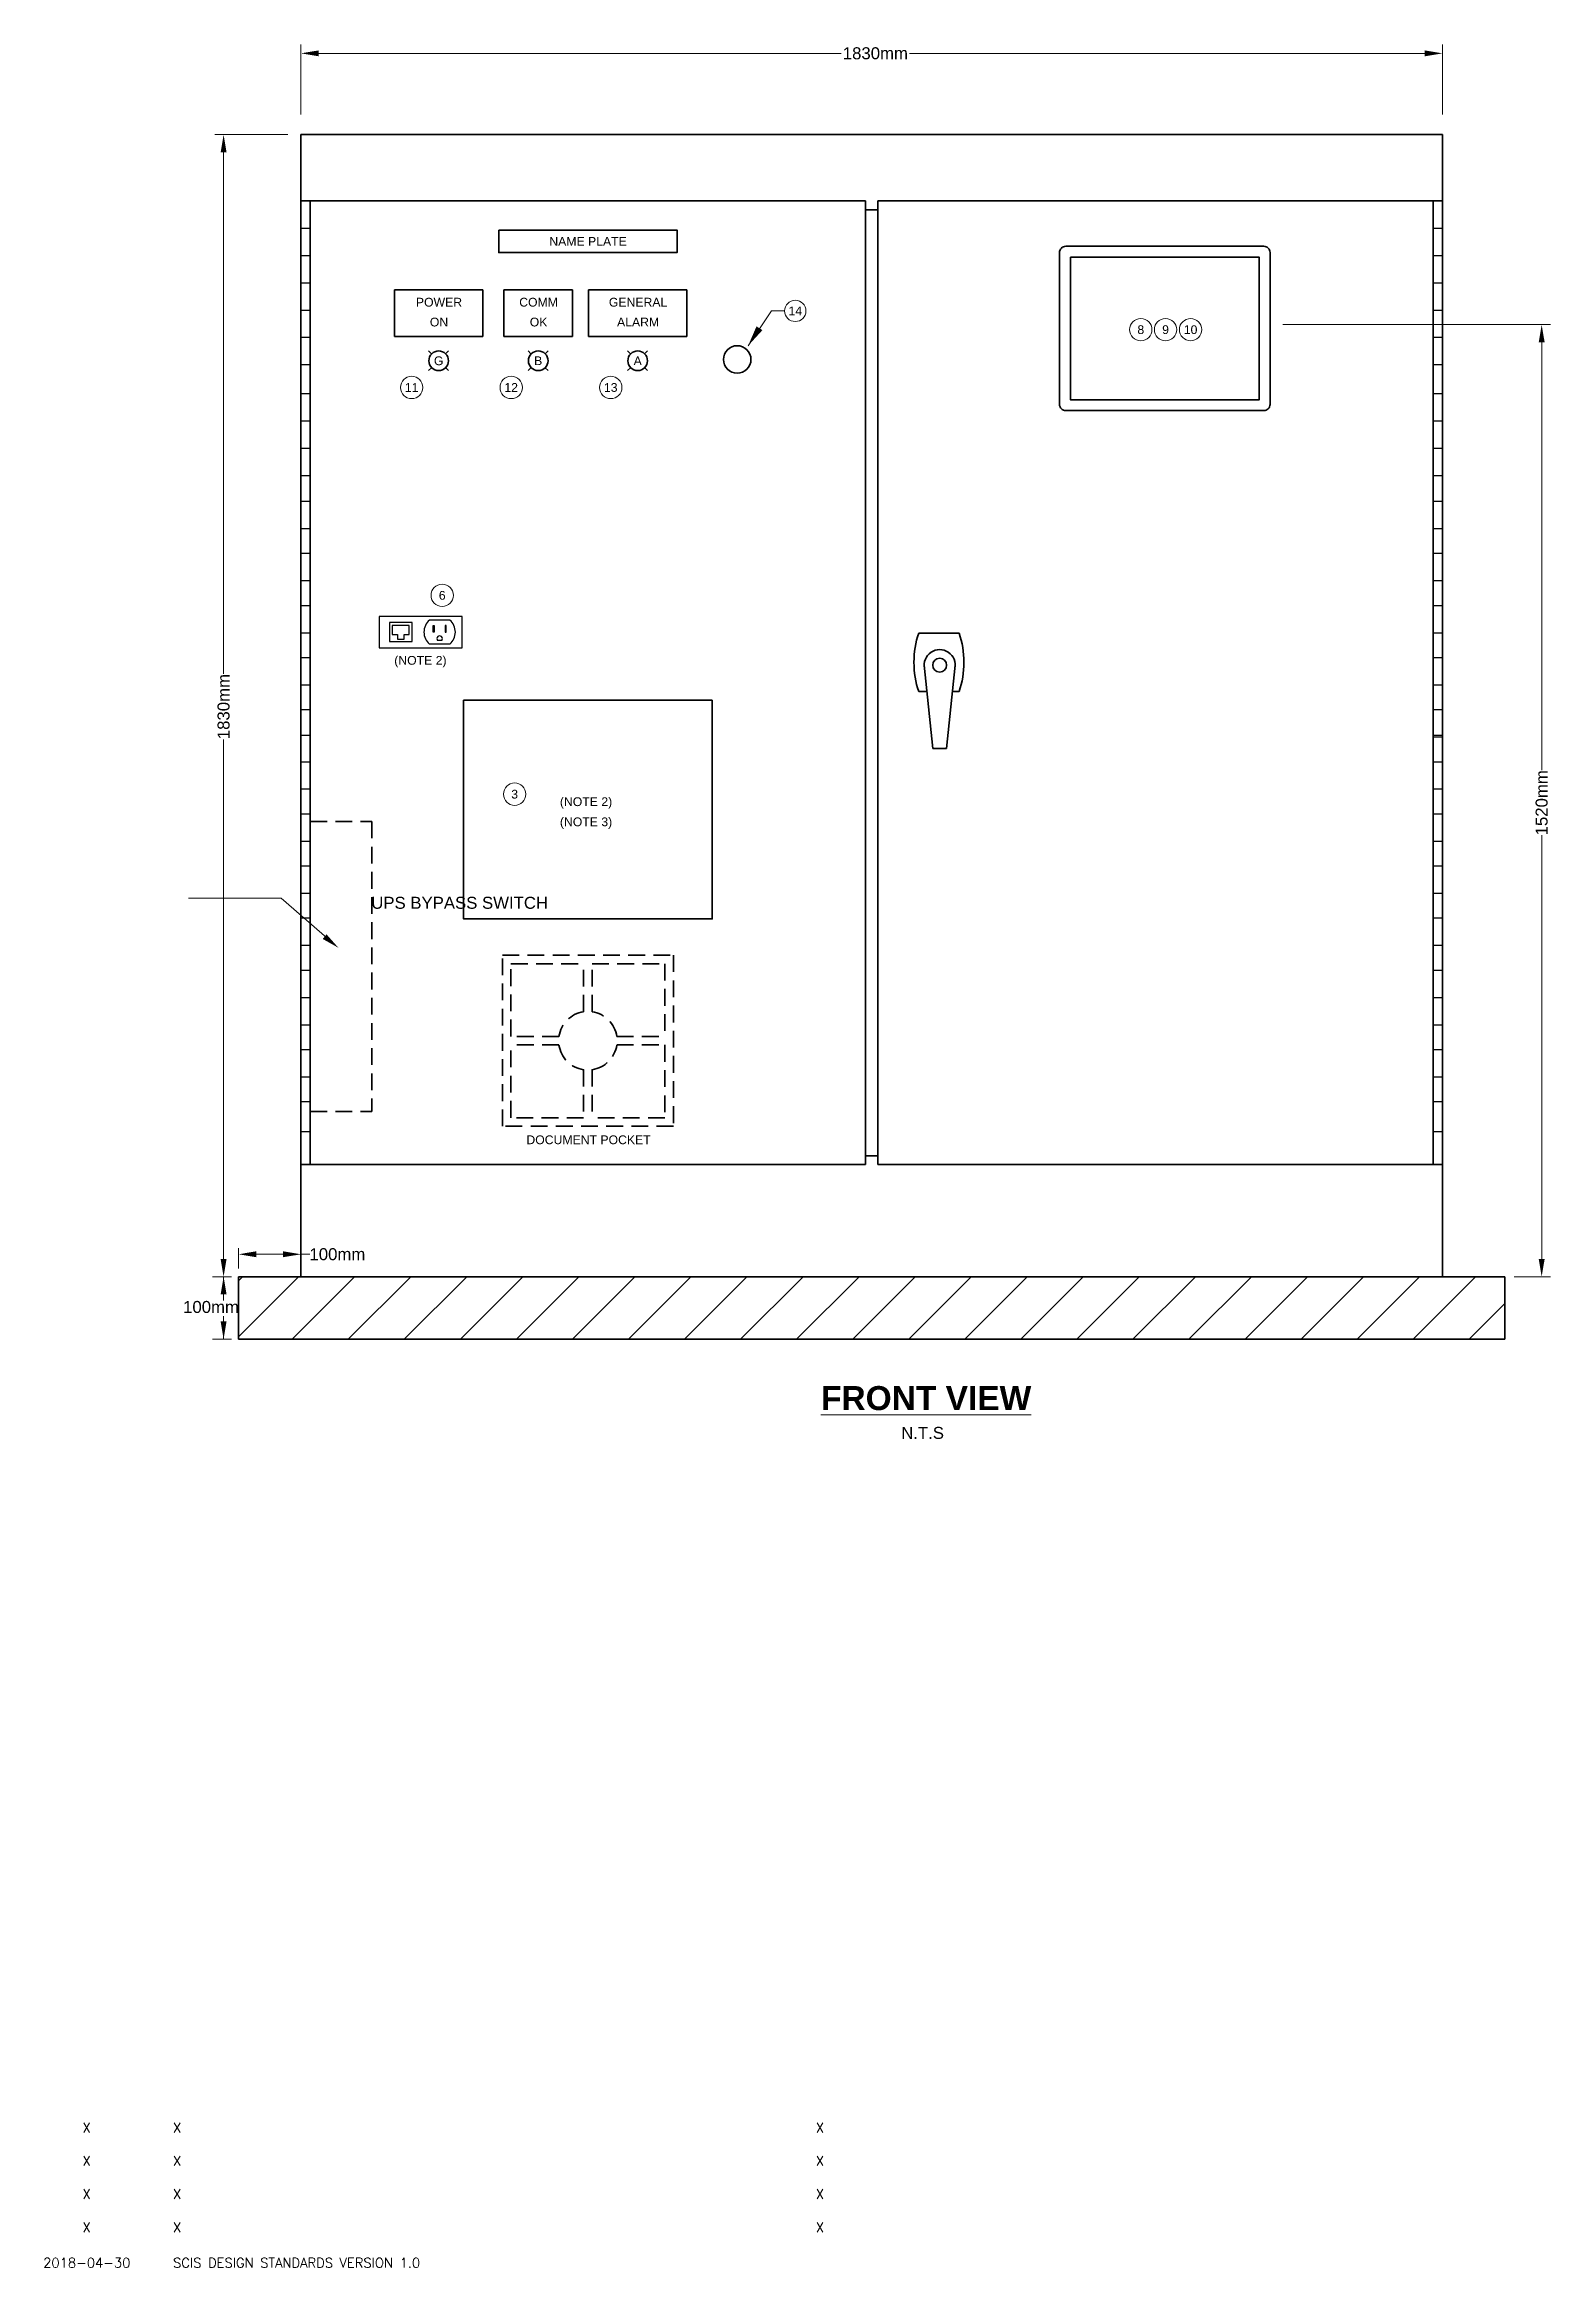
# Paper-space layout '2 DOOR PANEL LAYOUT - A1 Sheet' of a CAD drawing. Extents: x 50 to 825, y 22 to 486.
# Drawn here: x 50.2 to 364.2, y 22.5 to 485.8 of the extents above; entities that cross this region are included whole.
import ezdxf
from ezdxf.enums import TextEntityAlignment as Align

# ---------------------------------------------------------------- set-up
doc = ezdxf.new("R2010")
doc.units = 0
doc.linetypes.add('DASHED', pattern=[0.75, 0.5, -0.25])
doc.linetypes.add('HIDDEN', pattern=[0.375, 0.25, -0.125])
doc.layers.add('BOR-A1', color=7, linetype='Continuous')
for name, color, linetype, lineweight in [('N-ANNO-TEXT', 2, 'Continuous', 18), ('N-ANNO-TEXT-SUBT', 1, 'Continuous', 13), ('N-EQPM', 3, 'Continuous', 25), ('N-PANL', 4, 'Continuous', 35)]:
    doc.layers.add(name, color=color, linetype=linetype, lineweight=lineweight)
doc.styles.add('_CGS_2-5_NOTES', font='arial.ttf', dxfattribs={"height": 2.5})
doc.styles.add('_CGS_5-0_HEADING', font='arialbd.ttf', dxfattribs={"height": 5})
doc.styles.add('STD2-0', font='simplex.shx', dxfattribs={"height": 2})
doc.styles.add('T1_2_5', font='arial.ttf', dxfattribs={"height": 2.5})

psp = doc.layouts.new('2 DOOR PANEL LAYOUT - A1 Sheet')

# ---------------------------------------------------------------- texts
at = {"layer": 'N-ANNO-TEXT', "style": 'T1_2_5'}
for s, height, p in [('NAME PLATE', 1.825, (163.52, 444.77)), ('POWER', 1.825, (132.44, 432.1)), ('COMM', 1.825, (153.2, 432.1)), ('GENERAL', 1.825, (173.95, 432.1)), ('14', 1.825, (206.73, 430.29)), ('ON', 1.825, (132.44, 427.96)), ('OK', 1.825, (153.2, 427.96)), ('ALARM', 1.825, (173.95, 427.96)), ('8', 1.82, (278.78, 426.38)), ('9', 1.82, (283.94, 426.38)), ('10', 1.825, (289.16, 426.38)), ('11', 1.825, (126.74, 414.33)), ('12', 1.825, (147.49, 414.33)), ('13', 1.825, (168.25, 414.33)), ('6', 1.82, (133.11, 371)), ('(NOTE 2)', 1.825, (128.56, 357.45)), ('3', 1.82, (148.21, 329.56)), ('(NOTE 2)', 1.825, (163.1, 327.99)), ('(NOTE 3)', 1.825, (163.1, 323.79)), ('DOCUMENT POCKET', 1.825, (163.62, 257.52))]:
    psp.add_text(s, height=height, dxfattribs=at).set_placement(p, align=Align.MIDDLE_CENTER)
at = {"layer": 'N-ANNO-TEXT', "char_height": 2.5, "attachment_point": 5, "style": '_CGS_2-5_NOTES'}
for s, insert in [('1830mm', (223.43, 483.97)), ('100mm', (111.25, 233.66)), ('100mm', (84.9, 222.66))]:
    psp.add_mtext(s, dxfattribs=dict(at, insert=insert))
at = {"layer": 'N-ANNO-TEXT', "char_height": 2.5, "attachment_point": 5, "rotation": 90, "style": '_CGS_2-5_NOTES'}
for s, insert in [('1830mm', (87.52, 347.81)), ('1520mm', (362.37, 327.76))]:
    psp.add_mtext(s, dxfattribs=dict(at, insert=insert))
at = {"layer": 'N-ANNO-TEXT', "char_height": 2.5, "style": '_CGS_2-5_NOTES'}
for s, insert, width, attachment_point in [('\\A1;UPS BYPASS SWITCH', (155.18, 308.17), 106.1222, 3), ('\\pi75.39136;N.T.S', (153.42, 197.68), 159.2599, 1)]:
    psp.add_mtext(s, dxfattribs=dict(at, insert=insert, width=width, attachment_point=attachment_point))
at = {"layer": 'N-ANNO-TEXT', "style": 'T1_2_5'}
for tag, p in [('G', (132.37, 419.89)), ('B', (153.12, 419.89)), ('A', (173.87, 419.89))]:
    psp.add_attdef(tag, text='R', height=1.82, dxfattribs=at).set_placement(p, align=Align.MIDDLE)
at = {"layer": 'N-ANNO-TEXT-SUBT', "insert": (234.01, 203.65), "char_height": 5, "width": 191.8047, "attachment_point": 5, "style": '_CGS_5-0_HEADING'}
psp.add_mtext('{\\LFRONT VIEW}', dxfattribs=at)

# ---------------------------------------------------------------- blocks, each defined once
blk = doc.blocks.new('CGS A1 REV ATT')
at = {"layer": 'BOR-A1', "color": 1, "style": 'STD2-0'}
for tag, p in [('R5-DATE', (58.99, 50.62)), ('R5-BY', (211.87, 50.62)), ('R4-DATE', (58.99, 43.7)), ('R4-BY', (211.87, 43.7)), ('R3-DATE', (58.99, 36.78)), ('R3-BY', (211.87, 36.78)), ('R2-DATE', (58.99, 29.86)), ('R2-BY', (211.87, 29.86)), ('R1-DATE', (58.99, 22.46)), ('R1-BY', (211.87, 22.46))]:
    blk.add_attdef(tag, text='', height=2, dxfattribs=at).set_placement(p, align=Align.CENTER)
for tag, p in [('R5-DESC', (76.99, 50.62)), ('R4-DESC', (76.99, 43.7)), ('R3-DESC', (76.99, 36.78)), ('R2-DESC', (76.99, 29.86)), ('R1-DESC', (76.99, 22.46))]:
    blk.add_attdef(tag, p, '', height=2, dxfattribs=at)

# ---------------------------------------------------------------- linework, layer by layer
at = {"layer": 'N-ANNO-TEXT'}
for p, q in [((103.65, 471.19), (103.65, 485.82)), ((105.51, 483.97), (216.31, 483.97)), ((339.84, 483.97), (230.54, 483.97)), ((341.69, 471.19), (341.69, 485.82)), ((100.89, 467.02), (85.67, 467.02)), ((87.52, 465.17), (87.52, 354.61)), ((196.88, 423), (201.8, 430.29)), ((201.8, 430.29), (204.5, 430.29)), ((308.42, 427.43), (364.22, 427.43)), ((362.37, 425.58), (362.37, 334.53)), ((87.52, 230.84), (87.52, 340.98)), ((362.37, 230.84), (362.37, 320.98)), ((90.64, 234.93), (90.64, 230.68)), ((92.49, 233.66), (101.8, 233.66)), ((103.65, 233.66), (105.51, 233.66)), ((87.52, 228.98), (87.52, 224)), ((87.52, 215.97), (87.52, 220.75))]:
    psp.add_line(p, q, dxfattribs=at)
at = {"layer": 'N-ANNO-TEXT', "ltscale": 10}
for p, q in [((89.2, 228.99), (85.2, 228.99)), ((364.22, 228.98), (356.6, 228.98)), ((89.2, 215.97), (85.2, 215.97))]:
    psp.add_line(p, q, dxfattribs=at)
at = {"layer": 'N-ANNO-TEXT'}
psp.add_lwpolyline([(109.6, 299.13), (99.56, 307.87), (80.2, 307.87)], dxfattribs=at)
for centre, radius in [((206.73, 430.29), 2.22), ((278.78, 426.38), 2.33), ((283.94, 426.38), 2.33), ((289.16, 426.38), 2.33), ((126.74, 414.33), 2.33), ((147.49, 414.33), 2.33), ((168.25, 414.33), 2.33), ((133.11, 371), 2.33), ((148.21, 329.56), 2.33)]:
    psp.add_circle(centre, radius, dxfattribs=at)
for points in [[(107.36, 484.58), (107.36, 483.35), (103.65, 483.97)], [(337.98, 483.35), (337.98, 484.58), (341.69, 483.97)], [(88.14, 463.31), (86.9, 463.31), (87.52, 467.02)], [(199.87, 426.27), (196.88, 423), (198.65, 427.07)], [(361.75, 423.72), (362.99, 423.72), (362.37, 427.43)], [(108.2, 299.38), (108.98, 300.34), (111.48, 297.53)], [(86.9, 232.69), (88.14, 232.69), (87.52, 228.98)], [(94.35, 234.28), (94.35, 233.05), (90.64, 233.66)], [(99.94, 233.05), (99.94, 234.28), (103.65, 233.66)], [(361.75, 232.69), (362.99, 232.69), (362.37, 228.98)], [(88.14, 225.28), (86.9, 225.28), (87.52, 228.98)], [(86.9, 219.68), (88.14, 219.68), (87.52, 215.97)]]:
    psp.add_solid(points, dxfattribs=at)
at = {"layer": 'N-EQPM'}
for p, q in [((119.98, 366.61), (119.98, 360.06)), ((137.3, 366.61), (119.98, 366.61)), ((137.3, 360.06), (137.3, 366.61)), ((134.68, 365.85), (130.45, 365.85)), ((131.22, 364.69), (131.41, 364.69)), ((131.22, 363.34), (131.22, 364.69)), ((131.41, 363.34), (131.22, 363.34)), ((131.41, 364.69), (131.41, 363.34)), ((133, 361.6), (132.13, 361.6)), ((133.72, 364.69), (133.72, 363.34)), ((133.92, 364.69), (133.72, 364.69)), ((133.72, 363.34), (133.92, 363.34)), ((133.92, 363.34), (133.92, 364.69)), ((119.98, 360.06), (137.3, 360.06)), ((126.17, 360.06), (137.3, 360.06)), ((134.68, 360.83), (130.45, 360.83))]:
    psp.add_line(p, q, dxfattribs=at)
at = {"layer": 'N-EQPM', "linetype": 'HIDDEN', "ltscale": 120}
for p, q in [((105.6, 341.82), (103.65, 341.82)), ((341.66, 341.82), (339.71, 341.82))]:
    psp.add_line(p, q, dxfattribs=at)
at = {"layer": 'N-EQPM', "linetype": 'Continuous'}
for points in [[(103.65, 447.55), (105.6, 447.55)], [(339.71, 447.55), (341.66, 447.55)], [(103.65, 441.86), (105.6, 441.86)], [(339.71, 441.86), (341.66, 441.86)], [(103.65, 436.16), (105.6, 436.16)], [(339.71, 436.16), (341.66, 436.16)], [(103.65, 430.47), (105.6, 430.47)], [(339.71, 430.47), (341.66, 430.47)], [(103.65, 424.78), (105.6, 424.78)], [(339.71, 424.78), (341.66, 424.78)], [(103.65, 419.09), (105.6, 419.09)], [(339.71, 419.09), (341.66, 419.09)], [(103.65, 413.08), (105.6, 413.08)], [(339.71, 413.08), (341.66, 413.08)], [(103.65, 407.39), (105.6, 407.39)], [(339.71, 407.39), (341.66, 407.39)], [(103.65, 401.7), (105.6, 401.7)], [(339.71, 401.7), (341.66, 401.7)], [(103.65, 396), (105.6, 396)], [(339.71, 396), (341.66, 396)], [(103.65, 390.62), (105.6, 390.62)], [(339.71, 390.62), (341.66, 390.62)], [(103.65, 384.93), (105.6, 384.93)], [(339.71, 384.93), (341.66, 384.93)], [(103.65, 379.76), (105.6, 379.76)], [(339.71, 379.76), (341.66, 379.76)], [(103.65, 374.07), (105.6, 374.07)], [(339.71, 374.07), (341.66, 374.07)], [(103.65, 368.9), (105.6, 368.9)], [(339.71, 368.9), (341.66, 368.9)], [(103.65, 363.21), (105.6, 363.21)], [(339.71, 363.21), (341.66, 363.21)], [(103.65, 358.05), (105.6, 358.05)], [(339.71, 358.05), (341.66, 358.05)], [(103.65, 352.35), (105.6, 352.35)], [(339.71, 352.35), (341.66, 352.35)], [(103.65, 347.19), (105.6, 347.19)], [(339.71, 347.19), (341.66, 347.19)], [(339.71, 341.5), (341.66, 341.5)], [(103.65, 336.33), (105.6, 336.33)], [(339.71, 336.33), (341.66, 336.33)], [(103.65, 330.64), (105.6, 330.64)], [(339.71, 330.64), (341.66, 330.64)], [(103.65, 325.47), (105.6, 325.47)], [(339.71, 325.47), (341.66, 325.47)], [(103.65, 319.78), (105.6, 319.78)], [(339.71, 319.78), (341.66, 319.78)], [(103.65, 314.62), (105.6, 314.62)], [(339.71, 314.62), (341.66, 314.62)], [(103.65, 308.92), (105.6, 308.92)], [(339.71, 308.92), (341.66, 308.92)], [(103.65, 303.76), (105.6, 303.76)], [(339.71, 303.76), (341.66, 303.76)], [(103.65, 298.06), (105.6, 298.06)], [(339.71, 298.06), (341.66, 298.06)], [(103.65, 292.9), (105.6, 292.9)], [(339.71, 292.9), (341.66, 292.9)], [(103.65, 287.21), (105.6, 287.21)], [(339.71, 287.21), (341.66, 287.21)], [(103.65, 281.51), (105.6, 281.51)], [(339.71, 281.51), (341.66, 281.51)], [(103.65, 276.35), (105.6, 276.35)], [(339.71, 276.35), (341.66, 276.35)], [(103.65, 270.66), (105.6, 270.66)], [(339.71, 270.66), (341.66, 270.66)], [(103.65, 265.49), (105.6, 265.49)], [(339.71, 265.49), (341.66, 265.49)], [(103.65, 259.27), (105.6, 259.27)], [(339.71, 259.27), (341.66, 259.27)]]:
    psp.add_lwpolyline(points, dxfattribs=at)
at = {"layer": 'N-EQPM'}
psp.add_lwpolyline([(126.84, 361.35), (126.84, 365.32), (122.15, 365.32), (122.15, 361.35)], close=True, dxfattribs=at)
for points in [[(125.14, 362.86), (126.2, 362.86), (126.2, 364.74), (122.67, 364.74), (122.67, 362.86), (123.77, 362.86)], [(123.77, 362.86), (123.77, 361.88), (125.14, 361.88), (125.14, 362.86)]]:
    psp.add_lwpolyline(points, dxfattribs=at)
for centre, radius, start, end in [((132.57, 363.34), 3.28, 130.1192, 229.8808), ((132.57, 361.98), 0.579, 318.1897, 221.8103), ((132.57, 363.34), 3.28, 310.1192, 49.8808)]:
    psp.add_arc(centre, radius, start, end, dxfattribs=at)
at = {"layer": 'N-PANL'}
for p, q in [((341.69, 467.02), (103.65, 467.02)), ((103.65, 467.02), (103.65, 228.98)), ((341.69, 467.02), (341.69, 228.98)), ((105.6, 252.35), (105.6, 453.24)), ((221.36, 453.24), (105.6, 453.24)), ((221.36, 453.24), (221.36, 252.35)), ((221.36, 451.38), (223.96, 451.38)), ((339.71, 453.24), (223.96, 453.24)), ((223.96, 453.24), (223.96, 252.35)), ((339.71, 453.24), (339.71, 252.35)), ((141.6, 434.68), (123.14, 434.68)), ((123.14, 434.68), (123.14, 424.94)), ((141.6, 424.94), (141.6, 434.68)), ((160.3, 434.68), (145.95, 434.68)), ((145.95, 434.68), (145.95, 424.94)), ((160.3, 424.94), (160.3, 434.68)), ((184.12, 434.68), (163.62, 434.68)), ((163.62, 434.68), (163.62, 424.94)), ((184.12, 424.94), (184.12, 434.68)), ((123.14, 424.94), (141.6, 424.94)), ((130.86, 421.34), (130.26, 421.93)), ((133.82, 421.34), (134.42, 421.93)), ((145.95, 424.94), (160.3, 424.94)), ((151.61, 421.34), (151.01, 421.93)), ((154.57, 421.34), (155.17, 421.93)), ((163.62, 424.94), (184.12, 424.94)), ((172.36, 421.34), (171.76, 421.93)), ((175.32, 421.34), (175.92, 421.93)), ((130.26, 417.87), (130.85, 418.45)), ((134.42, 417.87), (133.83, 418.45)), ((151.01, 417.87), (151.6, 418.45)), ((155.17, 417.87), (154.58, 418.45)), ((171.76, 417.87), (172.35, 418.45)), ((175.92, 417.87), (175.33, 418.45)), ((233.61, 356.45), (235.39, 339.09)), ((240.07, 356.45), (238.29, 339.09)), ((235.39, 339.09), (238.29, 339.09)), ((221.36, 252.35), (103.65, 252.35)), ((221.36, 254.21), (223.96, 254.21)), ((341.69, 252.35), (223.96, 252.35)), ((103.65, 228.98), (90.64, 228.98)), ((90.64, 228.98), (90.64, 215.97)), ((90.64, 228.15), (91.48, 228.98)), ((90.64, 216.46), (103.16, 228.98)), ((101.82, 215.96), (114.85, 228.98)), ((103.65, 228.98), (341.69, 228.98)), ((103.65, 228.98), (341.66, 228.98)), ((113.51, 215.96), (126.54, 228.98)), ((125.2, 215.96), (138.23, 228.98)), ((136.89, 215.96), (149.91, 228.98)), ((148.57, 215.96), (161.6, 228.98)), ((160.26, 215.96), (173.29, 228.98)), ((171.95, 215.96), (184.97, 228.98)), ((183.64, 215.96), (196.66, 228.98)), ((195.32, 215.96), (208.35, 228.98)), ((207.01, 215.96), (220.04, 228.98)), ((218.7, 215.96), (231.72, 228.98)), ((230.39, 215.96), (243.41, 228.98)), ((242.07, 215.96), (255.1, 228.98)), ((253.76, 215.96), (266.79, 228.98)), ((265.45, 215.96), (278.47, 228.98)), ((277.14, 215.96), (290.16, 228.98)), ((288.82, 215.96), (301.85, 228.98)), ((300.51, 215.96), (313.54, 228.98)), ((312.2, 215.96), (325.22, 228.98)), ((323.89, 215.96), (336.91, 228.98)), ((335.57, 215.96), (348.6, 228.98)), ((341.66, 228.98), (354.68, 228.98)), ((354.68, 228.98), (354.68, 215.97)), ((347.26, 215.96), (354.68, 223.38)), ((90.64, 215.97), (354.68, 215.97))]:
    psp.add_line(p, q, dxfattribs=at)
at = {"layer": 'N-PANL', "linetype": 'DASHED', "ltscale": 7}
for p, q in [((105.6, 323.86), (118.43, 323.86)), ((118.43, 323.86), (118.43, 263.43)), ((162.59, 284.21), (162.59, 294.22)), ((164.37, 284.21), (164.37, 294.22)), ((157.45, 279.06), (147.44, 279.06)), ((169.51, 279.06), (179.53, 279.06)), ((157.45, 277.28), (147.44, 277.28)), ((169.51, 277.28), (179.53, 277.28)), ((162.59, 272.14), (162.59, 262.13)), ((164.37, 272.14), (164.37, 262.13)), ((105.6, 263.43), (118.43, 263.43))]:
    psp.add_line(p, q, dxfattribs=at)
at = {"layer": 'N-PANL'}
for points in [[(103.65, 453.24), (105.6, 453.24)], [(341.66, 453.24), (339.71, 453.24)], [(232.46, 363.12), (240.89, 363.12)], [(234.17, 350.96), (232.46, 350.96)], [(240.89, 350.96), (240.89, 350.96), (239.51, 350.96)]]:
    psp.add_lwpolyline(points, dxfattribs=at)
for points in [[(144.88, 447.12), (182.08, 447.12), (182.08, 442.43), (144.88, 442.43)], [(264.09, 441.48), (303.49, 441.48), (303.49, 411.78), (264.09, 411.78)], [(189.4, 349.12), (137.56, 349.12), (137.56, 303.55), (189.4, 303.55)]]:
    psp.add_lwpolyline(points, close=True, dxfattribs=at)
psp.add_lwpolyline([(305.74, 442.46), (305.74, 410.8, -0.414214), (304.44, 409.5), (263.14, 409.5, -0.414214), (261.83, 410.8), (261.83, 442.46, -0.414214), (263.14, 443.76), (304.44, 443.76, -0.414214), (305.74, 442.46, -1.153339)], format="xyb", dxfattribs=at)
at = {"layer": 'N-PANL', "linetype": 'DASHED', "ltscale": 7}
psp.add_lwpolyline([(145.65, 296), (181.31, 296), (181.31, 260.34), (145.65, 260.34)], close=True, dxfattribs=at)
for points in [[(147.44, 279.06), (147.44, 294.22), (162.59, 294.22)], [(164.37, 294.22), (179.53, 294.22), (179.53, 279.06)], [(162.59, 262.13), (147.44, 262.13), (147.44, 277.28)], [(179.53, 277.28), (179.53, 262.13), (164.37, 262.13)]]:
    psp.add_lwpolyline(points, dxfattribs=at)
at = {"layer": 'N-PANL'}
for centre, radius in [((132.37, 419.89), 2.05), ((153.12, 419.89), 2.05), ((173.87, 419.89), 2.05), ((194.62, 420.16), 2.87), ((236.84, 356.45), 1.45)]:
    psp.add_circle(centre, radius, dxfattribs=at)
for centre, radius, start, end in [((250.64, 357.04), 19.17, 161.5002, 198.4998), ((222.72, 357.04), 19.17, 341.5002, 18.4998), ((236.84, 356.45), 3.23, 348.2379, 191.7621)]:
    psp.add_arc(centre, radius, start, end, dxfattribs=at)
at = {"layer": 'N-PANL', "linetype": 'DASHED', "ltscale": 7}
for start, end in [(98.4039, 171.5961), (8.4039, 81.5961), (188.4039, 261.5961), (278.4039, 351.5961)]:
    psp.add_arc((163.48, 278.17), 6.1, start, end, dxfattribs=at)

# ---------------------------------------------------------------- block references
psp.add_blockref('CGS A1 REV ATT', (0, 0)).add_auto_attribs({'R1-DATE': '2018-04-30', 'R1-DESC': 'SCIS DESIGN STANDARDS VERSION 1.0', 'R2-DATE': 'X', 'R2-DESC': 'X', 'R2-BY': 'X', 'R3-DATE': 'X', 'R3-DESC': 'X', 'R3-BY': 'X', 'R4-DATE': 'X', 'R4-DESC': 'X', 'R4-BY': 'X', 'R5-DATE': 'X', 'R5-DESC': 'X', 'R5-BY': 'X'})

psp.set_redraw_order([(e.dxf.handle, doc.entitydb.next_handle()) for e in psp.query("TEXT MTEXT ATTDEF DIMENSION ARC_DIMENSION")])  # texts and dimensions are drawn at this point

doc.saveas('drawing.dxf')
